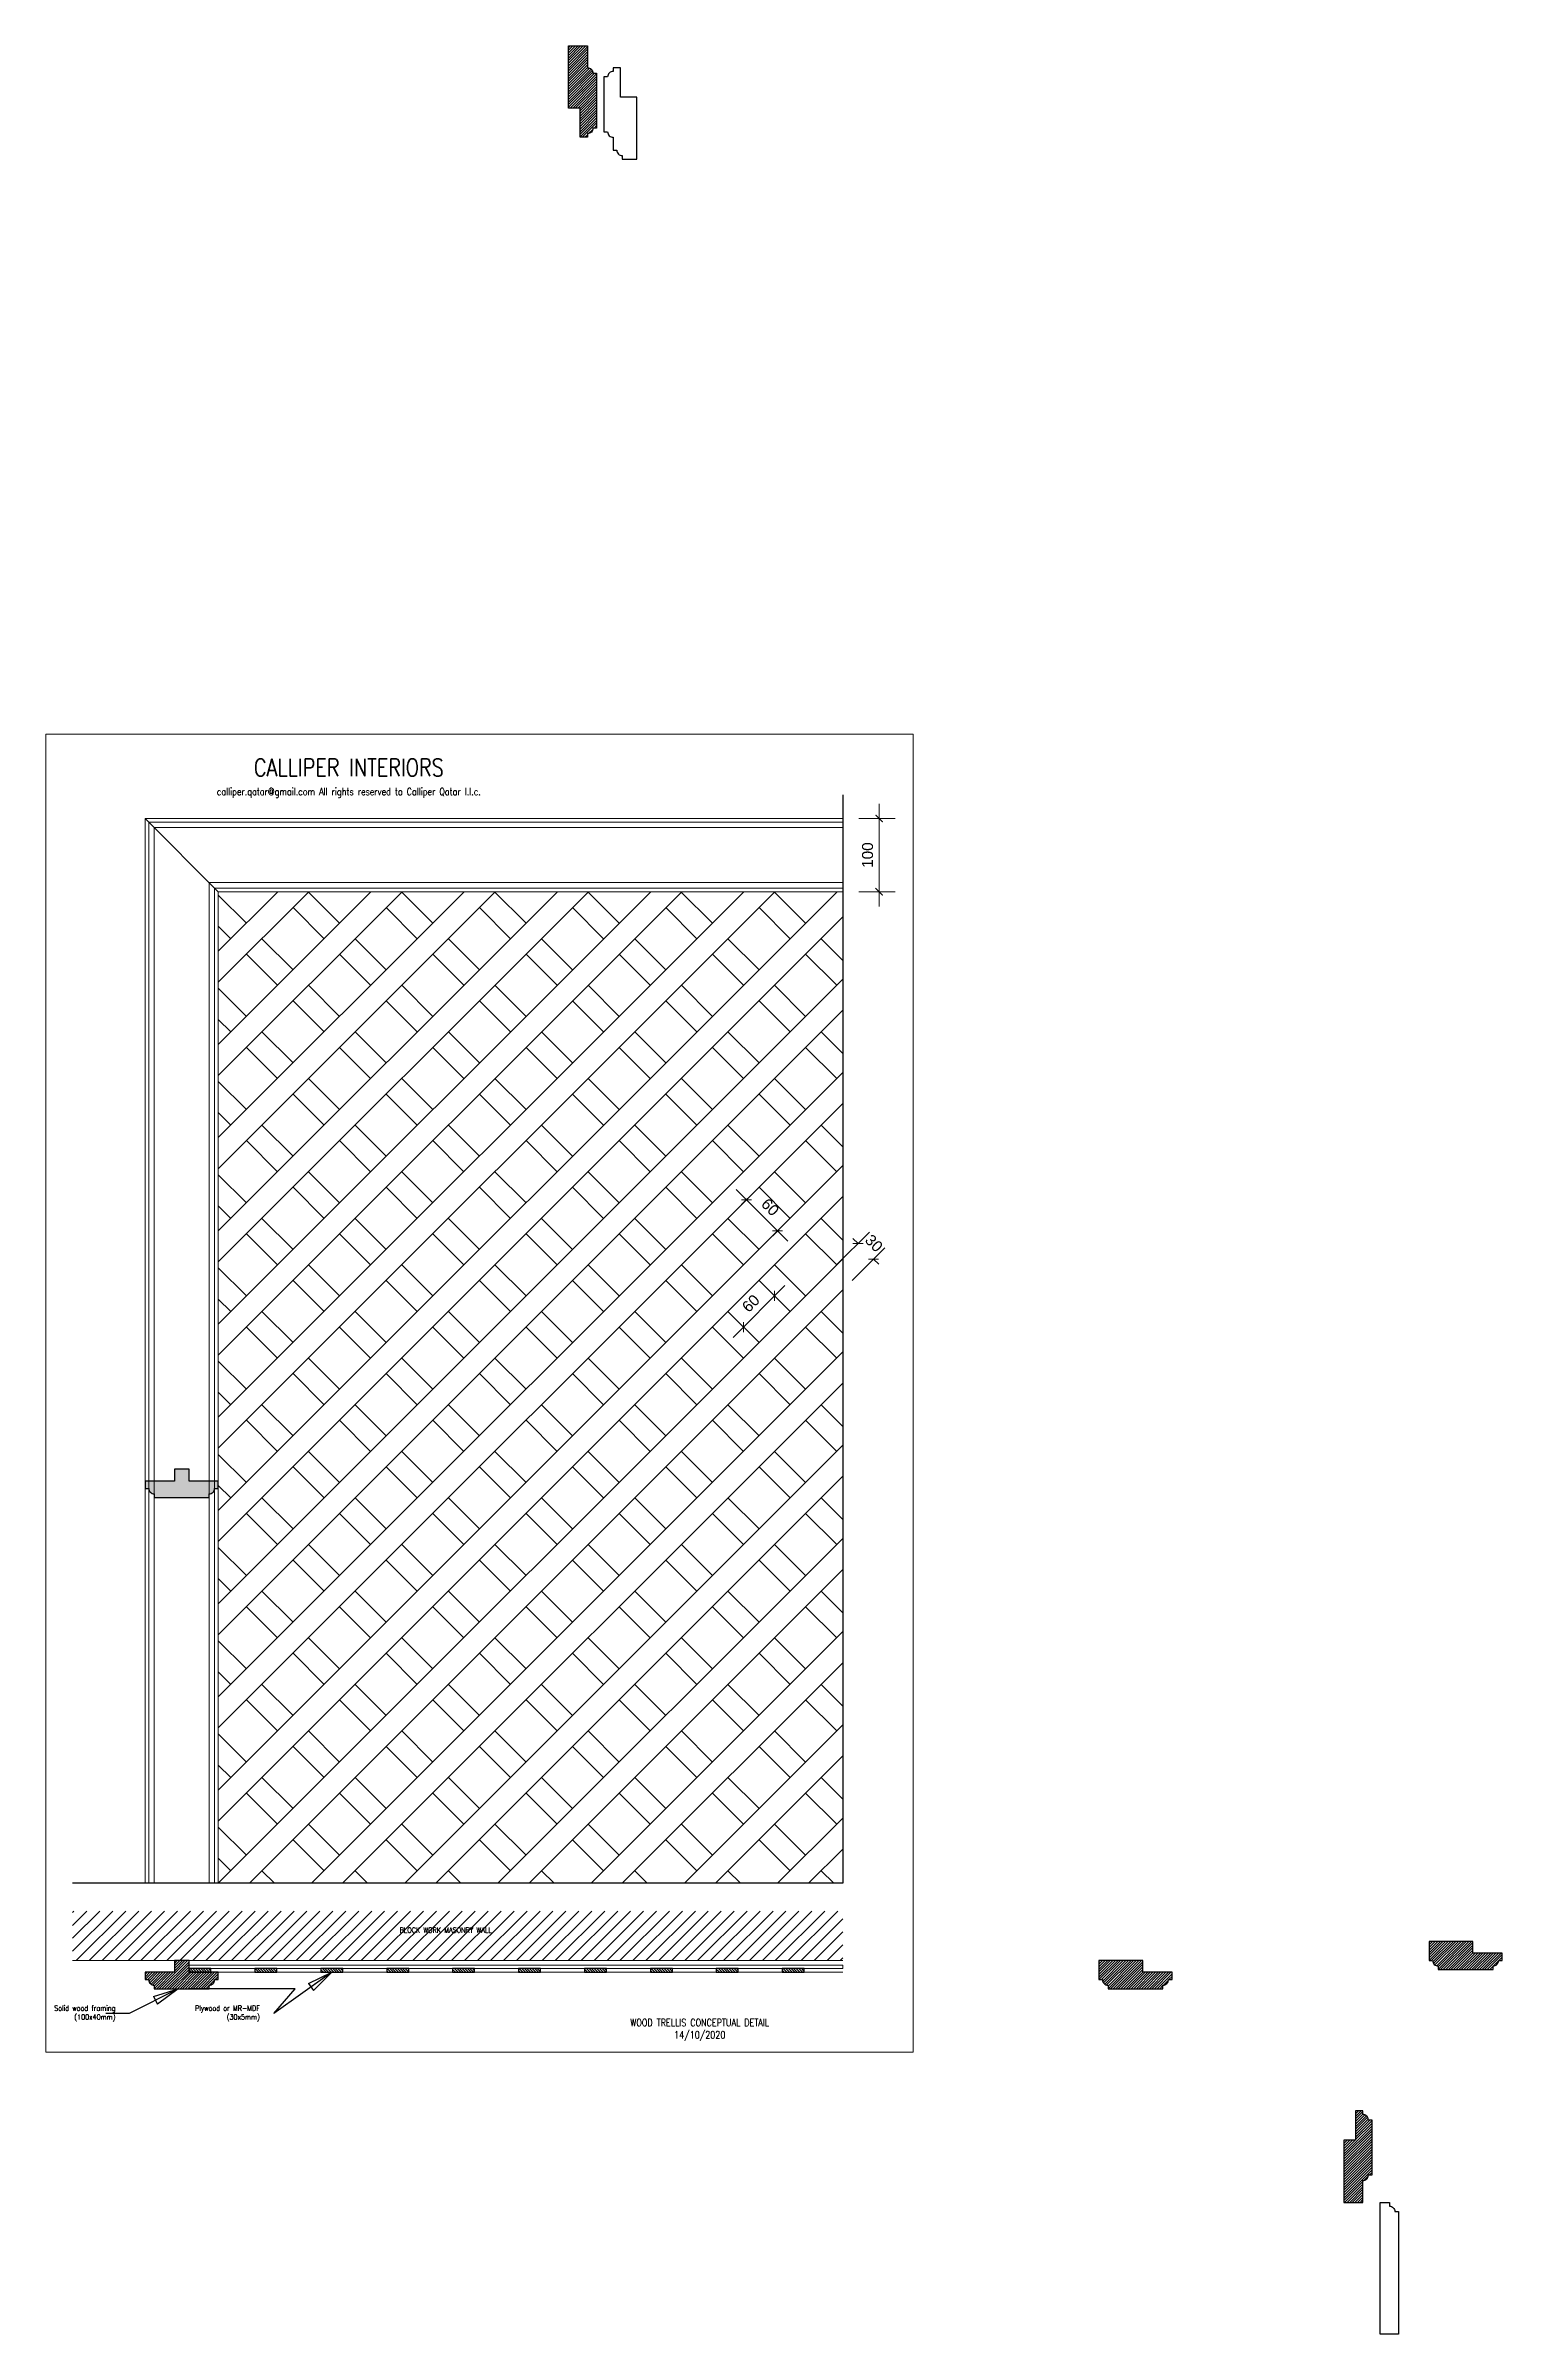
# Model space of a CAD drawing. Header units: inches. Extents: x -12478 to 399182, y -23212 to 525552.
# Drawn here: x -2559 to -570, y 18809 to 21934 of the extents above; entities that cross this region are included whole.
import ezdxf

# ---------------------------------------------------------------- set-up
doc = ezdxf.new("R2010")
doc.units = ezdxf.units.IN
doc.header["$LTSCALE"] = 1000
doc.header["$MEASUREMENT"] = 0
doc.linetypes.add('CENTER2', pattern=[1.125, 0.75, -0.125, 0.125, -0.125])
doc.layers.add('Layer7', color=8, linetype='Continuous')
doc.layers.add('Stone-GRG', color=7, linetype='Continuous', lineweight=0, true_color=0xfff2cc)
doc.layers.add('Wood treillis', color=111, linetype='Continuous', lineweight=0)
doc.styles.add('f-fp-p3$0$Simplex', font='simplex.shx', dxfattribs={"width": 0.8})
doc.styles.add('ROMAND', font='sanss___.ttf')
doc.styles.add('ST9', font='romans.shx', dxfattribs={"width": 0.8})
doc.dimstyles.new('DIM', dxfattribs={"dimscale": 1000, "dimtxt": 0.015, "dimasz": 0.01, "dimexe": 0.022, "dimexo": 0.022, "dimgap": 0.008, "dimtad": 1, "dimdec": 0, "dimzin": 0, "dimdsep": 46, "dimtxsty": 'ROMAND', "dimblk1": 'ARCHTICK', "dimblk2": 'ARCHTICK', "dimsah": 1, "dimcen": 0.088, "dimdle": 0.02, "dimclrd": 256, "dimclre": 256, "dimclrt": 256, "dimadec": 0, "dimazin": 0, "dimtfac": 1, "dimtdec": 0, "dimtix": 1, "dimtofl": 0, "dimtmove": 1, "dimatfit": 3, "dimldrblk": 'CLOSED', "dimfxl": 1, "dimtolj": 1, "dimtzin": 0, "dimlwd": 0, "dimlwe": 0, "dimarcsym": 0})
doc.dimstyles.new('DIM-20', dxfattribs={"dimscale": 1000, "dimtxt": 0.044, "dimasz": 0.035, "dimexe": 0.022, "dimexo": 0.022, "dimgap": 0.022, "dimtad": 1, "dimdec": 0, "dimzin": 0, "dimdsep": 46, "dimtxsty": 'ST9', "dimblk1": 'ARCHTICK', "dimblk2": 'ARCHTICK', "dimsah": 1, "dimcen": 0.088, "dimdle": 0.04, "dimclrd": 256, "dimclre": 256, "dimclrt": 3, "dimadec": 0, "dimazin": 0, "dimtfac": 1, "dimtdec": 0, "dimtix": 1, "dimtofl": 0, "dimtmove": 1, "dimatfit": 3, "dimldrblk": 'CLOSED', "dimfxl": 1, "dimtolj": 1, "dimtzin": 0, "dimarcsym": 0})

msp = doc.modelspace()

# ---------------------------------------------------------------- texts
at = {"color": 0, "lineweight": 0, "attachment_point": 6}
for s, insert, char_height, style in [('\\pxqc;CALLIPER INTERIORS\\P{\\H0.41667x;calliper.qatar@gmail.com All rights reserved to Calliper Qatar l.l.c.}', (-1964.6, 20933.9), 24, 'f-fp-p3$0$Simplex'), ('BLOCK WORK MASONRY WALL', (-1949.5, 19361), 7.2, 'ST9'), ('Solid wood framing\\P(100x40mm)', (-2463.4, 19247.1), 7.2, 'ST9'), ('Plywood or MR-MDF \\P(30x5mm)', (-2266.3, 19247.1), 7.2, 'ST9'), ('\\pxqc;{\\H0.41667x;WOOD TRELLIS CONCEPTUAL DETAIL\\P14/10/2020}', (-1570.8, 19224.6), 24, 'f-fp-p3$0$Simplex')]:
    msp.add_mtext(s, dxfattribs=dict(at, insert=insert, char_height=char_height, style=style))

# ---------------------------------------------------------------- blocks, each defined once
blk = doc.blocks.new('_ARCHTICK')
at = {"color": 0, "linetype": 'ByBlock', "const_width": 0.15}
blk.add_lwpolyline([(-0.5, -0.5), (0.5, 0.5)], dxfattribs=at)
blk = doc.blocks.new('_CLOSED')
at = {"color": 0, "linetype": 'ByBlock'}
for p, q in [((-1, 0.167), (0, 0)), ((-1, 0.167), (-1, -0.167)), ((0, 0), (-1, -0.167)), ((0, 0), (-1, 0))]:
    blk.add_line(p, q, dxfattribs=at)
blk = doc.blocks.new('*D276')
at = {"lineweight": 0, "transparency": 16777216}
for p, q in [((-1600.2, 20359.8), (-1617.3, 20342.7)), ((-1615.9, 20372.4), (-1545.2, 20301.7)), ((-1557.8, 20317.4), (-1574.9, 20300.3))]:
    blk.add_line(p, q, dxfattribs=at)
at = {"layer": 'Defpoints', "color": 0, "transparency": 16777216}
for p in [(-1584.6, 20375.4), (-1559.3, 20315.8), (-1542.2, 20332.9)]:
    blk.add_point(p, dxfattribs=at)
at = {"lineweight": 0, "transparency": 16777216, "xscale": 10, "yscale": 10, "zscale": 10}
for p, rotation in [((-1601.7, 20358.3), 134.999999999995), ((-1559.3, 20315.8), 314.999999999995)]:
    blk.add_blockref('_ARCHTICK', p, dxfattribs=dict(at, rotation=rotation))
at = {"lineweight": 0, "transparency": 16777216, "insert": (-1569.4, 20348.2), "char_height": 15, "attachment_point": 5, "rotation": 315, "style": 'ROMAND'}
blk.add_mtext('\\A1;60', dxfattribs=at)
blk = doc.blocks.new('*D275')
at = {"lineweight": 0, "transparency": 16777216}
blk.add_line((-1620, 20170.3), (-1549.3, 20241), dxfattribs=at)
at = {"layer": 'Defpoints', "color": 0, "transparency": 16777216}
for p in [(-1563.4, 20226.9), (-1563.4, 20226.9), (-1605.9, 20184.4)]:
    blk.add_point(p, dxfattribs=at)
at = {"lineweight": 0, "transparency": 16777216, "xscale": 10, "yscale": 10, "zscale": 10}
for p, rotation in [((-1563.4, 20226.9), 44.99999999998526), ((-1605.9, 20184.4), 224.9999999999852)]:
    blk.add_blockref('_ARCHTICK', p, dxfattribs=dict(at, rotation=rotation))
at = {"lineweight": 0, "transparency": 16777216, "insert": (-1595.8, 20216.8), "char_height": 15, "attachment_point": 5, "rotation": 45, "style": 'ROMAND'}
blk.add_mtext('\\A1;60', dxfattribs=at)
blk = doc.blocks.new('*D277')
at = {"lineweight": 0, "transparency": 16777216}
for p, q in [((-1478.7, 20269.2), (-1433.9, 20314)), ((-1457.5, 20248), (-1412.7, 20292.8)), ((-1449.5, 20298.4), (-1456.5, 20305.5)), ((-1428.2, 20277.2), (-1421.2, 20270.1))]:
    blk.add_line(p, q, dxfattribs=at)
at = {"layer": 'Defpoints', "color": 0, "transparency": 16777216}
for p in [(-1494.2, 20253.6), (-1428.2, 20277.2), (-1473, 20232.4)]:
    blk.add_point(p, dxfattribs=at)
at = {"lineweight": 0, "transparency": 16777216, "xscale": 10, "yscale": 10, "zscale": 10}
for p, rotation in [((-1449.5, 20298.4), 315), ((-1428.2, 20277.2), 135)]:
    blk.add_blockref('_ARCHTICK', p, dxfattribs=dict(at, rotation=rotation))
at = {"lineweight": 0, "transparency": 16777216, "insert": (-1427.7, 20298.9), "char_height": 15, "attachment_point": 5, "rotation": 315, "style": 'ROMAND'}
blk.add_mtext('\\A1;30', dxfattribs=at)
blk = doc.blocks.new('*D278')
at = {"lineweight": 0, "transparency": 16777216}
for p, q in [((-1448.2, 20878.9), (-1398.6, 20878.9)), ((-1420.6, 20758.9), (-1420.6, 20898.9)), ((-1448.2, 20778.9), (-1398.6, 20778.9))]:
    blk.add_line(p, q, dxfattribs=at)
at = {"layer": 'Defpoints', "color": 0, "transparency": 16777216}
for p in [(-1470.2, 20878.9), (-1420.6, 20878.9), (-1470.2, 20778.9)]:
    blk.add_point(p, dxfattribs=at)
at = {"lineweight": 0, "transparency": 16777216, "xscale": 10, "yscale": 10, "zscale": 10}
for p, rotation in [((-1420.6, 20878.9), 90), ((-1420.6, 20778.9), 270)]:
    blk.add_blockref('_ARCHTICK', p, dxfattribs=dict(at, rotation=rotation))
at = {"lineweight": 0, "transparency": 16777216, "insert": (-1436.4, 20828.9), "char_height": 15, "attachment_point": 5, "rotation": 90, "style": 'ROMAND'}
blk.add_mtext('\\A1;100', dxfattribs=at)

# ---------------------------------------------------------------- dimensions: what is measured, and where the dimension line sits
at = {"color": 0, "lineweight": 0}
for p1, p2, distance, picture, middle in [((-1470.2, 20778.9), (-1470.2, 20878.9), -49.6, '*D278', (-1436.4, 20828.9)), ((-1584.6, 20375.4), (-1542.2, 20332.9), -24.2, '*D276', (-1569.4, 20348.2)), ((-1494.2, 20253.6), (-1473, 20232.4), 63.3, '*D277', (-1427.7, 20298.9)), ((-1605.9, 20184.4), (-1563.4, 20226.9), 0, '*D275', (-1595.8, 20216.8))]:
    dim = msp.add_aligned_dim(p1=p1, p2=p2, distance=distance, dimstyle='DIM', dxfattribs=at)
    dim.commit()
    dim.dimension.update_dxf_attribs({"geometry": picture, "text_midpoint": middle})

# ---------------------------------------------------------------- hatches: boundary and pattern name
at = {"layer": 'Stone-GRG', "lineweight": 0}
h = msp.add_hatch(dxfattribs=at)
h.set_pattern_fill('ANSI31', color=253, scale=20)
h.set_pattern_definition([(45, (-93673.831, -12109.019), (-1.76776695, 1.76776695), [])])
edge = h.paths.add_edge_path()
edge.add_line((-1845, 21849.1), (-1845, 21934.1))
edge.add_line((-1845, 21934.1), (-1818.9, 21934.1))
edge.add_line((-1818.9, 21934.1), (-1818.9, 21909.1))
edge.add_line((-1818.9, 21909.1), (-1818.9, 21904.1))
edge.add_arc((-1818.9, 21896.6), 7.5, 0, 90, ccw=False)
edge.add_line((-1811.4, 21896.6), (-1806.4, 21896.6))
edge.add_line((-1806.4, 21896.6), (-1806.4, 21821.6))
edge.add_line((-1806.4, 21821.6), (-1811.4, 21821.6))
edge.add_arc((-1818.9, 21821.6), 7.5, -90, 0, ccw=False)
edge.add_line((-1818.9, 21814.1), (-1818.9, 21809.1))
edge.add_line((-1818.9, 21809.1), (-1828.9, 21809.1))
edge.add_line((-1828.9, 21809.1), (-1828.9, 21849.1))
edge.add_line((-1828.9, 21849.1), (-1845, 21849.1))
h = msp.add_hatch(color=253, dxfattribs=at)
h.dxf.hatch_style = 1
edge = h.paths.add_edge_path()
edge.add_line((-2363, 19990.2), (-2383, 19990.2))
edge.add_line((-2383, 19990.2), (-2383, 19974.1))
edge.add_line((-2383, 19974.1), (-2423, 19974.1))
edge.add_line((-2423, 19974.1), (-2423, 19964.1))
edge.add_line((-2423, 19964.1), (-2418, 19964.1))
edge.add_arc((-2410.5, 19964.1), 7.5, 180, 270)
edge.add_line((-2410.5, 19956.6), (-2410.5, 19951.6))
edge.add_line((-2410.5, 19951.6), (-2335.5, 19951.6))
edge.add_line((-2335.5, 19951.6), (-2335.5, 19956.6))
edge.add_arc((-2335.5, 19964.1), 7.5, 270, 360)
edge.add_line((-2328, 19964.1), (-2323, 19964.1))
edge.add_line((-2323, 19964.1), (-2323, 19974.1))
edge.add_line((-2323, 19974.1), (-2363, 19974.1))
edge.add_line((-2363, 19974.1), (-2363, 19990.2))
h = msp.add_hatch(dxfattribs=at)
h.set_pattern_fill('ANSI31', color=253, scale=100)
h.set_pattern_definition([(45, (-93488.189, -11971.968), (-8.8388348, 8.8388348), [])])
h.paths.add_polyline_path([(-1470.2, 19387), (-2522, 19387), (-2522, 19319.4), (-1470.2, 19319.4)])
h = msp.add_hatch(dxfattribs=at)
h.set_pattern_fill('ANSI31', color=253, scale=20)
h.set_pattern_definition([(45, (-91735.0217, -11945.7579), (-1.76776695, 1.76776695), [])])
edge = h.paths.add_edge_path()
edge.add_line((-609.8, 19345.6), (-669.8, 19345.6))
edge.add_line((-669.8, 19345.6), (-669.8, 19329.5))
edge.add_line((-669.8, 19329.5), (-669.8, 19329.5))
edge.add_line((-669.8, 19329.5), (-669.8, 19319.5))
edge.add_line((-669.8, 19319.5), (-664.8, 19319.5))
edge.add_arc((-657.3, 19319.5), 7.5, 180, 270)
edge.add_line((-657.3, 19312), (-657.3, 19307))
edge.add_line((-657.3, 19307), (-582.3, 19307))
edge.add_line((-582.3, 19307), (-582.3, 19312))
edge.add_arc((-582.3, 19319.5), 7.5, 270, 360)
edge.add_line((-574.8, 19319.5), (-569.8, 19319.5))
edge.add_line((-569.8, 19319.5), (-569.8, 19329.5))
edge.add_line((-569.8, 19329.5), (-609.8, 19329.5))
edge.add_line((-609.8, 19329.5), (-609.8, 19345.6))
h = msp.add_hatch(dxfattribs=at)
h.set_pattern_fill('ANSI31', color=253, scale=20)
h.set_pattern_definition([(45, (-93488.189, -11971.9678), (-1.76776695, 1.76776695), [])])
edge = h.paths.add_edge_path()
edge.add_line((-2363, 19319.4), (-2383, 19319.4))
edge.add_line((-2383, 19319.4), (-2383, 19303.3))
edge.add_line((-2383, 19303.3), (-2423, 19303.3))
edge.add_line((-2423, 19303.3), (-2423, 19293.3))
edge.add_line((-2423, 19293.3), (-2418, 19293.3))
edge.add_arc((-2410.5, 19293.3), 7.5, 180, 270)
edge.add_line((-2410.5, 19285.8), (-2410.5, 19280.8))
edge.add_line((-2410.5, 19280.8), (-2335.5, 19280.8))
edge.add_line((-2335.5, 19280.8), (-2335.5, 19285.8))
edge.add_arc((-2335.5, 19293.3), 7.5, 270, 360)
edge.add_line((-2328, 19293.3), (-2323, 19293.3))
edge.add_line((-2323, 19293.3), (-2323, 19303.3))
edge.add_line((-2323, 19303.3), (-2363, 19303.3))
edge.add_line((-2363, 19303.3), (-2363, 19319.4))
h = msp.add_hatch(dxfattribs=at)
h.set_pattern_fill('ANSI31', color=253, scale=20)
h.set_pattern_definition([(45, (-92185.7863, -11971.9678), (-1.76776695, 1.76776695), [])])
edge = h.paths.add_edge_path()
edge.add_line((-1060.6, 19319.4), (-1120.6, 19319.4))
edge.add_line((-1120.6, 19319.4), (-1120.6, 19303.3))
edge.add_line((-1120.6, 19303.3), (-1120.6, 19303.3))
edge.add_line((-1120.6, 19303.3), (-1120.6, 19293.3))
edge.add_line((-1120.6, 19293.3), (-1115.6, 19293.3))
edge.add_arc((-1108.1, 19293.3), 7.5, 180, 270)
edge.add_line((-1108.1, 19285.8), (-1108.1, 19280.8))
edge.add_line((-1108.1, 19280.8), (-1033.1, 19280.8))
edge.add_line((-1033.1, 19280.8), (-1033.1, 19285.8))
edge.add_arc((-1033.1, 19293.3), 7.5, 270, 360)
edge.add_line((-1025.6, 19293.3), (-1020.6, 19293.3))
edge.add_line((-1020.6, 19293.3), (-1020.6, 19303.3))
edge.add_line((-1020.6, 19303.3), (-1060.6, 19303.3))
edge.add_line((-1060.6, 19303.3), (-1060.6, 19319.4))
h = msp.add_hatch(dxfattribs=at)
h.set_pattern_fill('ANSI31', color=253, scale=20, angle=90)
h.set_pattern_definition([(135, (-93488.189, -11971.9678), (-1.76776695, -1.76776695), [])])
h.paths.add_polyline_path([(-2363, 19303.3), (-2333, 19303.3), (-2333, 19308.3), (-2363, 19308.3)])
h.paths.add_polyline_path([(-2273, 19303.3), (-2243, 19303.3), (-2243, 19308.3), (-2273, 19308.3)])
h.paths.add_polyline_path([(-2183, 19303.3), (-2153, 19303.3), (-2153, 19308.3), (-2183, 19308.3)])
h.paths.add_polyline_path([(-2093, 19303.3), (-2063, 19303.3), (-2063, 19308.3), (-2093, 19308.3)])
h.paths.add_polyline_path([(-2003, 19303.3), (-1973, 19303.3), (-1973, 19308.3), (-2003, 19308.3)])
h.paths.add_polyline_path([(-1553, 19303.3), (-1523, 19303.3), (-1523, 19308.3), (-1553, 19308.3)])
h.paths.add_polyline_path([(-1643, 19303.3), (-1613, 19303.3), (-1613, 19308.3), (-1643, 19308.3)])
h.paths.add_polyline_path([(-1733, 19303.3), (-1703, 19303.3), (-1703, 19308.3), (-1733, 19308.3)])
h.paths.add_polyline_path([(-1823, 19303.3), (-1793, 19303.3), (-1793, 19308.3), (-1823, 19308.3)])
h.paths.add_polyline_path([(-1913, 19303.3), (-1883, 19303.3), (-1883, 19308.3), (-1913, 19308.3)])
h = msp.add_hatch(dxfattribs=at)
h.set_pattern_fill('ANSI31', color=253, scale=20)
h.set_pattern_definition([(45, (-92614.99, -12043.7325), (-1.76776695, 1.76776695), [])])
edge = h.paths.add_edge_path()
edge.add_line((-786.2, 19074.1), (-786.2, 18989.1))
edge.add_line((-786.2, 18989.1), (-760.1, 18989.1))
edge.add_line((-760.1, 18989.1), (-760.1, 19014.1))
edge.add_line((-760.1, 19014.1), (-760.1, 19019.1))
edge.add_arc((-760.1, 19026.6), 7.5, 270, 360)
edge.add_line((-752.6, 19026.6), (-747.6, 19026.6))
edge.add_line((-747.6, 19026.6), (-747.6, 19101.6))
edge.add_line((-747.6, 19101.6), (-752.6, 19101.6))
edge.add_arc((-760.1, 19101.6), 7.5, 360, 450)
edge.add_line((-760.1, 19109.1), (-760.1, 19114.1))
edge.add_line((-760.1, 19114.1), (-770.1, 19114.1))
edge.add_line((-770.1, 19114.1), (-770.1, 19074.1))
edge.add_line((-770.1, 19074.1), (-786.2, 19074.1))

# ---------------------------------------------------------------- linework, layer by layer
at = {"layer": 'Layer7', "linetype": 'CENTER2', "ltscale": 500}
msp.add_lwpolyline([(-1470.2, 20911.2), (-1470.2, 19424.9), (-2522, 19424.9)], dxfattribs=at)
at = {"layer": 'Stone-GRG', "color": 253, "lineweight": 0}
msp.add_line((-2323, 20778.9), (-2423, 20878.9), dxfattribs=at)
at = {"layer": 'Stone-GRG', "color": 0, "lineweight": 0}
for p, q in [((-2323, 19934), (-1478.1, 20778.9)), ((-2323, 20443.1), (-1987.2, 20778.9)), ((-2323, 20400.7), (-1944.8, 20778.9)), ((-2323, 20315.8), (-1859.9, 20778.9)), ((-2323, 20273.4), (-1817.5, 20778.9)), ((-2323, 20188.6), (-1732.6, 20778.9)), ((-2323, 20146.1), (-1690.2, 20778.9)), ((-2323, 20061.3), (-1605.4, 20778.9)), ((-2323, 20018.9), (-1562.9, 20778.9)), ((-2323, 20697.7), (-2241.8, 20778.9)), ((-2323, 20655.3), (-2199.3, 20778.9)), ((-2323, 20570.4), (-2114.5, 20778.9)), ((-2323, 20528), (-2072.1, 20778.9)), ((-2284.7, 20736), (-2323, 20774.3)), ((-2242.2, 20778.4), (-2242.7, 20778.9)), ((-2178.6, 20714.8), (-2221, 20757.2)), ((-2157.4, 20736), (-2200.3, 20778.9)), ((-2115, 20778.4), (-2115.5, 20778.9)), ((-2051.3, 20714.8), (-2093.8, 20757.2)), ((-2030.1, 20736), (-2073, 20778.9)), ((-1987.7, 20778.4), (-1988.2, 20778.9)), ((-1924.1, 20714.8), (-1966.5, 20757.2)), ((-1902.8, 20736), (-1945.8, 20778.9)), ((-1860.4, 20778.4), (-1860.9, 20778.9)), ((-1796.8, 20714.8), (-1839.2, 20757.2)), ((-1775.6, 20736), (-1818.5, 20778.9)), ((-1733.1, 20778.4), (-1733.6, 20778.9)), ((-1669.5, 20714.8), (-1711.9, 20757.2)), ((-1648.3, 20736), (-1691.2, 20778.9)), ((-1605.9, 20778.4), (-1606.3, 20778.9)), ((-1542.2, 20714.8), (-1584.6, 20757.2)), ((-1521, 20736), (-1563.9, 20778.9)), ((-2323, 19891.6), (-1470.2, 20744.4)), ((-2305.9, 20714.8), (-2323, 20731.9)), ((-2242.2, 20651.1), (-2284.7, 20693.6)), ((-2221, 20672.3), (-2263.5, 20714.8)), ((-2115, 20651.1), (-2157.4, 20693.6)), ((-2093.8, 20672.3), (-2136.2, 20714.8)), ((-1987.7, 20651.1), (-2030.1, 20693.6)), ((-1966.5, 20672.3), (-2008.9, 20714.8)), ((-1860.4, 20651.1), (-1902.8, 20693.6)), ((-1839.2, 20672.3), (-1881.6, 20714.8)), ((-1733.1, 20651.1), (-1775.6, 20693.6)), ((-1711.9, 20672.3), (-1754.3, 20714.8)), ((-1605.9, 20651.1), (-1648.3, 20693.6)), ((-1584.6, 20672.3), (-1627.1, 20714.8)), ((-1478.6, 20651.1), (-1521, 20693.6)), ((-1470.2, 20685.2), (-1499.8, 20714.8)), ((-2323, 19806.7), (-1470.2, 20659.5)), ((-2284.7, 20608.7), (-2323, 20647)), ((-2178.6, 20587.5), (-2221, 20629.9)), ((-2157.4, 20608.7), (-2199.8, 20651.1)), ((-2051.3, 20587.5), (-2093.8, 20629.9)), ((-2030.1, 20608.7), (-2072.5, 20651.1)), ((-1924.1, 20587.5), (-1966.5, 20629.9)), ((-1902.8, 20608.7), (-1945.3, 20651.1)), ((-1796.8, 20587.5), (-1839.2, 20629.9)), ((-1775.6, 20608.7), (-1818, 20651.1)), ((-1669.5, 20587.5), (-1711.9, 20629.9)), ((-1648.3, 20608.7), (-1690.7, 20651.1)), ((-1542.2, 20587.5), (-1584.6, 20629.9)), ((-1521, 20608.7), (-1563.4, 20651.1)), ((-2323, 19764.3), (-1470.2, 20617.1)), ((-2305.9, 20587.5), (-2323, 20604.6)), ((-2242.2, 20523.9), (-2284.7, 20566.3)), ((-2221, 20545.1), (-2263.5, 20587.5)), ((-2115, 20523.9), (-2157.4, 20566.3)), ((-2093.8, 20545.1), (-2136.2, 20587.5)), ((-1987.7, 20523.9), (-2030.1, 20566.3)), ((-1966.5, 20545.1), (-2008.9, 20587.5)), ((-1860.4, 20523.9), (-1902.8, 20566.3)), ((-1839.2, 20545.1), (-1881.6, 20587.5)), ((-1733.1, 20523.9), (-1775.6, 20566.3)), ((-1711.9, 20545.1), (-1754.3, 20587.5)), ((-1605.9, 20523.9), (-1648.3, 20566.3)), ((-1584.6, 20545.1), (-1627.1, 20587.5)), ((-1478.6, 20523.9), (-1521, 20566.3)), ((-1470.2, 20557.9), (-1499.8, 20587.5)), ((-2323, 19679.4), (-1470.2, 20532.2)), ((-2284.7, 20481.4), (-2323, 20519.7)), ((-2178.6, 20460.2), (-2221, 20502.6)), ((-2157.4, 20481.4), (-2199.8, 20523.9)), ((-2051.3, 20460.2), (-2093.8, 20502.6)), ((-2030.1, 20481.4), (-2072.5, 20523.9)), ((-1924.1, 20460.2), (-1966.5, 20502.6)), ((-1902.8, 20481.4), (-1945.3, 20523.9)), ((-1796.8, 20460.2), (-1839.2, 20502.6)), ((-1775.6, 20481.4), (-1818, 20523.9)), ((-1669.5, 20460.2), (-1711.9, 20502.6)), ((-1648.3, 20481.4), (-1690.7, 20523.9)), ((-1542.2, 20460.2), (-1584.6, 20502.6)), ((-1521, 20481.4), (-1563.4, 20523.9)), ((-2323, 19637), (-1470.2, 20489.8)), ((-2305.9, 20460.2), (-2323, 20477.3)), ((-2242.2, 20396.6), (-2284.7, 20439)), ((-2221, 20417.8), (-2263.5, 20460.2)), ((-2115, 20396.6), (-2157.4, 20439)), ((-2093.8, 20417.8), (-2136.2, 20460.2)), ((-1987.7, 20396.6), (-2030.1, 20439)), ((-1966.5, 20417.8), (-2008.9, 20460.2)), ((-1860.4, 20396.6), (-1902.8, 20439)), ((-1839.2, 20417.8), (-1881.6, 20460.2)), ((-1733.1, 20396.6), (-1775.6, 20439)), ((-1711.9, 20417.8), (-1754.3, 20460.2)), ((-1605.9, 20396.6), (-1648.3, 20439)), ((-1584.6, 20417.8), (-1627.1, 20460.2)), ((-1478.6, 20396.6), (-1521, 20439)), ((-1470.2, 20430.6), (-1499.8, 20460.2)), ((-2323, 19552.2), (-1470.2, 20405)), ((-2284.7, 20354.1), (-2323, 20392.5)), ((-2178.6, 20332.9), (-2221, 20375.4)), ((-2157.4, 20354.1), (-2199.8, 20396.6)), ((-2051.3, 20332.9), (-2093.8, 20375.4)), ((-2030.1, 20354.1), (-2072.5, 20396.6)), ((-1924.1, 20332.9), (-1966.5, 20375.4)), ((-1902.8, 20354.1), (-1945.3, 20396.6)), ((-1796.8, 20332.9), (-1839.2, 20375.4)), ((-1775.6, 20354.1), (-1818, 20396.6)), ((-1669.5, 20332.9), (-1711.9, 20375.4)), ((-1648.3, 20354.1), (-1690.7, 20396.6)), ((-1542.2, 20332.9), (-1584.6, 20375.4)), ((-1521, 20354.1), (-1563.4, 20396.6)), ((-2323, 19509.7), (-1470.2, 20362.5)), ((-2305.9, 20332.9), (-2323, 20350)), ((-2221, 20290.5), (-2263.5, 20332.9)), ((-2093.8, 20290.5), (-2136.2, 20332.9)), ((-1966.5, 20290.5), (-2008.9, 20332.9)), ((-1839.2, 20290.5), (-1881.6, 20332.9)), ((-1711.9, 20290.5), (-1754.3, 20332.9)), ((-1584.6, 20290.5), (-1627.1, 20332.9)), ((-1470.2, 20303.3), (-1499.8, 20332.9)), ((-2242.2, 20269.3), (-2284.7, 20311.7)), ((-2115, 20269.3), (-2157.4, 20311.7)), ((-1987.7, 20269.3), (-2030.1, 20311.7)), ((-1860.4, 20269.3), (-1902.8, 20311.7)), ((-1733.1, 20269.3), (-1775.6, 20311.7)), ((-1605.9, 20269.3), (-1648.3, 20311.7)), ((-1478.6, 20269.3), (-1521, 20311.7)), ((-2323, 19424.9), (-1470.2, 20277.7)), ((-2284.7, 20226.9), (-2323, 20265.2)), ((-2157.4, 20226.9), (-2199.8, 20269.3)), ((-2030.1, 20226.9), (-2072.5, 20269.3)), ((-1902.8, 20226.9), (-1945.3, 20269.3)), ((-1775.6, 20226.9), (-1818, 20269.3)), ((-1648.3, 20226.9), (-1690.7, 20269.3)), ((-1521, 20226.9), (-1563.4, 20269.3)), ((-2305.9, 20205.7), (-2323, 20222.7)), ((-2280.6, 19424.9), (-1470.2, 20235.2)), ((-2178.6, 20205.7), (-2221, 20248.1)), ((-2051.3, 20205.7), (-2093.8, 20248.1)), ((-1924.1, 20205.7), (-1966.5, 20248.1)), ((-1796.8, 20205.7), (-1839.2, 20248.1)), ((-1669.5, 20205.7), (-1711.9, 20248.1)), ((-1542.2, 20205.7), (-1584.6, 20248.1)), ((-2221, 20163.2), (-2263.5, 20205.7)), ((-2093.8, 20163.2), (-2136.2, 20205.7)), ((-1966.5, 20163.2), (-2008.9, 20205.7)), ((-1839.2, 20163.2), (-1881.6, 20205.7)), ((-1711.9, 20163.2), (-1754.3, 20205.7)), ((-1584.6, 20163.2), (-1627.1, 20205.7)), ((-1470.2, 20176.1), (-1499.8, 20205.7)), ((-2242.2, 20142), (-2284.7, 20184.4)), ((-2115, 20142), (-2157.4, 20184.4)), ((-1987.7, 20142), (-2030.1, 20184.4)), ((-1860.4, 20142), (-1902.8, 20184.4)), ((-1733.1, 20142), (-1775.6, 20184.4)), ((-1605.9, 20142), (-1648.3, 20184.4)), ((-1478.6, 20142), (-1521, 20184.4)), ((-2284.7, 20099.6), (-2323, 20137.9)), ((-2157.4, 20099.6), (-2199.8, 20142)), ((-2195.7, 19424.9), (-1470.2, 20150.4)), ((-2030.1, 20099.6), (-2072.5, 20142)), ((-1902.8, 20099.6), (-1945.3, 20142)), ((-1775.6, 20099.6), (-1818, 20142)), ((-1648.3, 20099.6), (-1690.7, 20142)), ((-1521, 20099.6), (-1563.4, 20142)), ((-2305.9, 20078.4), (-2323, 20095.5)), ((-2178.6, 20078.4), (-2221, 20120.8)), ((-2153.3, 19424.9), (-1470.2, 20108)), ((-2051.3, 20078.4), (-2093.8, 20120.8)), ((-1924.1, 20078.4), (-1966.5, 20120.8)), ((-1796.8, 20078.4), (-1839.2, 20120.8)), ((-1669.5, 20078.4), (-1711.9, 20120.8)), ((-1542.2, 20078.4), (-1584.6, 20120.8)), ((-2221, 20036), (-2263.5, 20078.4)), ((-2093.8, 20036), (-2136.2, 20078.4)), ((-1966.5, 20036), (-2008.9, 20078.4)), ((-1839.2, 20036), (-1881.6, 20078.4)), ((-1711.9, 20036), (-1754.3, 20078.4)), ((-1584.6, 20036), (-1627.1, 20078.4)), ((-1470.2, 20048.8), (-1499.8, 20078.4)), ((-2242.2, 20014.7), (-2284.7, 20057.2)), ((-2115, 20014.7), (-2157.4, 20057.2)), ((-1987.7, 20014.7), (-2030.1, 20057.2)), ((-1860.4, 20014.7), (-1902.8, 20057.2)), ((-1733.1, 20014.7), (-1775.6, 20057.2)), ((-1605.9, 20014.7), (-1648.3, 20057.2)), ((-1478.6, 20014.7), (-1521, 20057.2)), ((-2284.7, 19972.3), (-2323, 20010.6)), ((-2157.4, 19972.3), (-2199.8, 20014.7)), ((-2030.1, 19972.3), (-2072.5, 20014.7)), ((-2068.4, 19424.9), (-1470.2, 20023.1)), ((-1902.8, 19972.3), (-1945.3, 20014.7)), ((-1775.6, 19972.3), (-1818, 20014.7)), ((-1648.3, 19972.3), (-1690.7, 20014.7)), ((-1521, 19972.3), (-1563.4, 20014.7)), ((-2178.6, 19951.1), (-2221, 19993.5)), ((-2051.3, 19951.1), (-2093.8, 19993.5)), ((-2026, 19424.9), (-1470.2, 19980.7)), ((-1924.1, 19951.1), (-1966.5, 19993.5)), ((-1796.8, 19951.1), (-1839.2, 19993.5)), ((-1669.5, 19951.1), (-1711.9, 19993.5)), ((-1542.2, 19951.1), (-1584.6, 19993.5)), ((-2305.9, 19951.1), (-2323, 19968.2)), ((-2221, 19908.7), (-2263.5, 19951.1)), ((-2093.8, 19908.7), (-2136.2, 19951.1)), ((-1966.5, 19908.7), (-2008.9, 19951.1)), ((-1839.2, 19908.7), (-1881.6, 19951.1)), ((-1711.9, 19908.7), (-1754.3, 19951.1)), ((-1584.6, 19908.7), (-1627.1, 19951.1)), ((-1470.2, 19921.5), (-1499.8, 19951.1)), ((-2242.2, 19887.5), (-2284.7, 19929.9)), ((-2115, 19887.5), (-2157.4, 19929.9)), ((-1987.7, 19887.5), (-2030.1, 19929.9)), ((-1860.4, 19887.5), (-1902.8, 19929.9)), ((-1733.1, 19887.5), (-1775.6, 19929.9)), ((-1605.9, 19887.5), (-1648.3, 19929.9)), ((-1478.6, 19887.5), (-1521, 19929.9)), ((-2284.7, 19845), (-2323, 19883.3)), ((-2157.4, 19845), (-2199.8, 19887.5)), ((-2030.1, 19845), (-2072.5, 19887.5)), ((-1902.8, 19845), (-1945.3, 19887.5)), ((-1941.1, 19424.9), (-1470.2, 19895.8)), ((-1775.6, 19845), (-1818, 19887.5)), ((-1648.3, 19845), (-1690.7, 19887.5)), ((-1521, 19845), (-1563.4, 19887.5)), ((-2178.6, 19823.8), (-2221, 19866.2)), ((-2051.3, 19823.8), (-2093.8, 19866.2)), ((-1924.1, 19823.8), (-1966.5, 19866.2)), ((-1898.7, 19424.9), (-1470.2, 19853.4)), ((-1796.8, 19823.8), (-1839.2, 19866.2)), ((-1669.5, 19823.8), (-1711.9, 19866.2)), ((-1542.2, 19823.8), (-1584.6, 19866.2)), ((-2305.9, 19823.8), (-2323, 19840.9)), ((-2221, 19781.4), (-2263.5, 19823.8)), ((-2093.8, 19781.4), (-2136.2, 19823.8)), ((-1966.5, 19781.4), (-2008.9, 19823.8)), ((-1839.2, 19781.4), (-1881.6, 19823.8)), ((-1711.9, 19781.4), (-1754.3, 19823.8)), ((-1584.6, 19781.4), (-1627.1, 19823.8)), ((-1470.2, 19794.2), (-1499.8, 19823.8)), ((-2242.2, 19760.2), (-2284.7, 19802.6)), ((-2115, 19760.2), (-2157.4, 19802.6)), ((-1987.7, 19760.2), (-2030.1, 19802.6)), ((-1860.4, 19760.2), (-1902.8, 19802.6)), ((-1733.1, 19760.2), (-1775.6, 19802.6)), ((-1605.9, 19760.2), (-1648.3, 19802.6)), ((-1478.6, 19760.2), (-1521, 19802.6)), ((-2284.7, 19717.8), (-2323, 19756.1)), ((-2157.4, 19717.8), (-2199.8, 19760.2)), ((-2030.1, 19717.8), (-2072.5, 19760.2)), ((-1902.8, 19717.8), (-1945.3, 19760.2)), ((-1775.6, 19717.8), (-1818, 19760.2)), ((-1813.9, 19424.9), (-1470.2, 19768.6)), ((-1648.3, 19717.8), (-1690.7, 19760.2)), ((-1521, 19717.8), (-1563.4, 19760.2)), ((-2178.6, 19696.5), (-2221, 19739)), ((-2051.3, 19696.5), (-2093.8, 19739)), ((-1924.1, 19696.5), (-1966.5, 19739)), ((-1796.8, 19696.5), (-1839.2, 19739)), ((-1771.4, 19424.9), (-1470.2, 19726.1)), ((-1669.5, 19696.5), (-1711.9, 19739)), ((-1542.2, 19696.5), (-1584.6, 19739)), ((-2305.9, 19696.5), (-2323, 19713.6)), ((-2221, 19654.1), (-2263.5, 19696.5)), ((-2093.8, 19654.1), (-2136.2, 19696.5)), ((-1966.5, 19654.1), (-2008.9, 19696.5)), ((-1839.2, 19654.1), (-1881.6, 19696.5)), ((-1711.9, 19654.1), (-1754.3, 19696.5)), ((-1584.6, 19654.1), (-1627.1, 19696.5)), ((-1470.2, 19666.9), (-1499.8, 19696.5)), ((-2242.2, 19632.9), (-2284.7, 19675.3)), ((-2115, 19632.9), (-2157.4, 19675.3)), ((-1987.7, 19632.9), (-2030.1, 19675.3)), ((-1860.4, 19632.9), (-1902.8, 19675.3)), ((-1733.1, 19632.9), (-1775.6, 19675.3)), ((-1605.9, 19632.9), (-1648.3, 19675.3)), ((-1478.6, 19632.9), (-1521, 19675.3)), ((-2284.7, 19590.5), (-2323, 19628.8)), ((-2157.4, 19590.5), (-2199.8, 19632.9)), ((-2030.1, 19590.5), (-2072.5, 19632.9)), ((-1902.8, 19590.5), (-1945.3, 19632.9)), ((-1775.6, 19590.5), (-1818, 19632.9)), ((-1648.3, 19590.5), (-1690.7, 19632.9)), ((-1686.6, 19424.9), (-1470.2, 19641.3)), ((-1521, 19590.5), (-1563.4, 19632.9)), ((-2178.6, 19569.3), (-2221, 19611.7)), ((-2051.3, 19569.3), (-2093.8, 19611.7)), ((-1924.1, 19569.3), (-1966.5, 19611.7)), ((-1796.8, 19569.3), (-1839.2, 19611.7)), ((-1669.5, 19569.3), (-1711.9, 19611.7)), ((-1644.2, 19424.9), (-1470.2, 19598.9)), ((-1542.2, 19569.3), (-1584.6, 19611.7)), ((-2305.9, 19569.3), (-2323, 19586.4)), ((-2221, 19526.8), (-2263.5, 19569.3)), ((-2093.8, 19526.8), (-2136.2, 19569.3)), ((-1966.5, 19526.8), (-2008.9, 19569.3)), ((-1839.2, 19526.8), (-1881.6, 19569.3)), ((-1711.9, 19526.8), (-1754.3, 19569.3)), ((-1584.6, 19526.8), (-1627.1, 19569.3)), ((-1470.2, 19539.7), (-1499.8, 19569.3)), ((-2242.2, 19505.6), (-2284.7, 19548)), ((-2115, 19505.6), (-2157.4, 19548)), ((-1987.7, 19505.6), (-2030.1, 19548)), ((-1860.4, 19505.6), (-1902.8, 19548)), ((-1733.1, 19505.6), (-1775.6, 19548)), ((-1605.9, 19505.6), (-1648.3, 19548)), ((-1478.6, 19505.6), (-1521, 19548)), ((-2284.7, 19463.2), (-2323, 19501.5)), ((-2157.4, 19463.2), (-2199.8, 19505.6)), ((-2030.1, 19463.2), (-2072.5, 19505.6)), ((-1902.8, 19463.2), (-1945.3, 19505.6)), ((-1775.6, 19463.2), (-1818, 19505.6)), ((-1648.3, 19463.2), (-1690.7, 19505.6)), ((-1521, 19463.2), (-1563.4, 19505.6)), ((-1559.3, 19424.9), (-1470.2, 19514)), ((-2178.6, 19442), (-2221, 19484.4)), ((-2051.3, 19442), (-2093.8, 19484.4)), ((-1924.1, 19442), (-1966.5, 19484.4)), ((-1796.8, 19442), (-1839.2, 19484.4)), ((-1669.5, 19442), (-1711.9, 19484.4)), ((-1542.2, 19442), (-1584.6, 19484.4)), ((-1516.9, 19424.9), (-1470.2, 19471.6)), ((-2305.9, 19442), (-2323, 19459.1)), ((-2246.4, 19424.9), (-2263.5, 19442)), ((-2119.1, 19424.9), (-2136.2, 19442)), ((-1991.8, 19424.9), (-2008.9, 19442)), ((-1864.5, 19424.9), (-1881.6, 19442)), ((-1737.3, 19424.9), (-1754.3, 19442)), ((-1610, 19424.9), (-1627.1, 19442)), ((-1482.7, 19424.9), (-1499.8, 19442)), ((-2522, 19319.4), (-1470.2, 19319.4))]:
    msp.add_line(p, q, dxfattribs=at)
at = {"layer": 'Stone-GRG', "color": 8, "lineweight": 0}
msp.add_line((-2333, 19303.3), (-1470.2, 19303.3), dxfattribs=at)
at = {"layer": 'Stone-GRG', "color": 0, "lineweight": 0}
for points in [[(-2558.6, 20993.9), (-1374.1, 20993.9), (-1374.1, 19194.5), (-2558.6, 19194.5)], [(-2363, 19308.3), (-1470.2, 19308.3), (-1470.2, 19313.3), (-2363, 19313.3)]]:
    msp.add_lwpolyline(points, close=True, dxfattribs=at)
at = {"layer": 'Wood treillis', "color": 0, "lineweight": -2, "elevation": 0}
for points in [[(-1845, 21849.1), (-1845, 21934.1), (-1818.9, 21934.1), (-1818.9, 21909.1), (-1818.9, 21909.1), (-1818.9, 21904.1, -0.414214), (-1811.4, 21896.6), (-1806.4, 21896.6), (-1806.4, 21821.6), (-1811.4, 21821.6, -0.414214), (-1818.9, 21814.1), (-1818.9, 21809.1), (-1828.9, 21809.1), (-1828.9, 21849.1), (-1845, 21849.1)], [(-1751.4, 21864.1), (-1773.9, 21864.1), (-1773.9, 21904.1), (-1783.9, 21904.1), (-1783.9, 21899.1, 0.414214), (-1791.4, 21891.6), (-1796.4, 21891.6), (-1796.4, 21816.6), (-1791.4, 21816.6, 0.414214), (-1783.9, 21809.1), (-1783.9, 21804.1), (-1783.9, 21804.1), (-1783.9, 21791.6), (-1778.9, 21791.6, 0.414214), (-1771.4, 21784.1), (-1771.4, 21779.1), (-1751.4, 21779.1), (-1751.4, 21864.1)], [(-609.8, 19345.6), (-669.8, 19345.6), (-669.8, 19329.5), (-669.8, 19329.5), (-669.8, 19319.5), (-664.8, 19319.5, 0.414214), (-657.3, 19312), (-657.3, 19307), (-582.3, 19307), (-582.3, 19312, 0.414214), (-574.8, 19319.5), (-569.8, 19319.5), (-569.8, 19329.5), (-609.8, 19329.5), (-609.8, 19345.6)], [(-786.2, 19074.1), (-786.2, 18989.1), (-760.1, 18989.1), (-760.1, 19014.1), (-760.1, 19014.1), (-760.1, 19019.1, 0.414214), (-752.6, 19026.6), (-747.6, 19026.6), (-747.6, 19101.6), (-752.6, 19101.6, 0.414214), (-760.1, 19109.1), (-760.1, 19114.1), (-770.1, 19114.1), (-770.1, 19074.1), (-786.2, 19074.1)]]:
    msp.add_lwpolyline(points, format="xyb", dxfattribs=at)
at = {"layer": 'Wood treillis', "color": 0, "lineweight": 0}
for points in [[(-1470.2, 20878.9), (-2423, 20878.9), (-2423, 19424.9)], [(-1470.2, 20873.9), (-2418, 20873.9), (-2418, 19424.9)], [(-1470.2, 20866.4), (-2410.5, 20866.4), (-2410.5, 19424.9)], [(-1470.2, 20791.4), (-2335.5, 20791.4), (-2335.5, 19424.9)], [(-1470.2, 20783.9), (-2328, 20783.9), (-2328, 19424.9)], [(-1470.2, 20778.9), (-2323, 20778.9), (-2323, 19424.9)]]:
    msp.add_lwpolyline(points, dxfattribs=at)
at = {"layer": 'Wood treillis', "color": 0, "lineweight": -2}
for points in [[(-2363, 19990.2), (-2383, 19990.2), (-2383, 19974.1), (-2423, 19974.1), (-2423, 19964.1), (-2418, 19964.1, 0.414214), (-2410.5, 19956.6), (-2410.5, 19951.6), (-2335.5, 19951.6), (-2335.5, 19956.6, 0.414214), (-2328, 19964.1), (-2323, 19964.1), (-2323, 19974.1), (-2363, 19974.1), (-2363, 19990.2)], [(-2363, 19319.4), (-2383, 19319.4), (-2383, 19303.3), (-2423, 19303.3), (-2423, 19293.3), (-2418, 19293.3, 0.414214), (-2410.5, 19285.8), (-2410.5, 19280.8), (-2335.5, 19280.8), (-2335.5, 19285.8, 0.414214), (-2328, 19293.3), (-2323, 19293.3), (-2323, 19303.3), (-2363, 19303.3), (-2363, 19319.4)], [(-1060.6, 19319.4), (-1120.6, 19319.4), (-1120.6, 19303.3), (-1120.6, 19303.3), (-1120.6, 19293.3), (-1115.6, 19293.3, 0.414214), (-1108.1, 19285.8), (-1108.1, 19280.8), (-1033.1, 19280.8), (-1033.1, 19285.8, 0.414214), (-1025.6, 19293.3), (-1020.6, 19293.3), (-1020.6, 19303.3), (-1060.6, 19303.3), (-1060.6, 19319.4)]]:
    msp.add_lwpolyline(points, format="xyb", dxfattribs=at)
for points in [[(-2363, 19303.3), (-2333, 19303.3), (-2333, 19308.3), (-2363, 19308.3)], [(-2273, 19303.3), (-2243, 19303.3), (-2243, 19308.3), (-2273, 19308.3)], [(-2183, 19303.3), (-2153, 19303.3), (-2153, 19308.3), (-2183, 19308.3)], [(-2093, 19303.3), (-2063, 19303.3), (-2063, 19308.3), (-2093, 19308.3)], [(-2003, 19303.3), (-1973, 19303.3), (-1973, 19308.3), (-2003, 19308.3)], [(-1913, 19303.3), (-1883, 19303.3), (-1883, 19308.3), (-1913, 19308.3)], [(-1823, 19303.3), (-1793, 19303.3), (-1793, 19308.3), (-1823, 19308.3)], [(-1733, 19303.3), (-1703, 19303.3), (-1703, 19308.3), (-1733, 19308.3)], [(-1643, 19303.3), (-1613, 19303.3), (-1613, 19308.3), (-1643, 19308.3)], [(-1553, 19303.3), (-1523, 19303.3), (-1523, 19308.3), (-1553, 19308.3)]]:
    msp.add_lwpolyline(points, close=True, dxfattribs=at)
at = {"layer": 'Wood treillis', "color": 0, "lineweight": -2, "elevation": 0}
msp.add_lwpolyline([(-736.4, 18809.1), (-736.4, 18989.1), (-731.4, 18989.1), (-731.4, 18989.1), (-723.9, 18989.1), (-723.9, 18984.1, -0.414214), (-716.4, 18976.6), (-711.4, 18976.6), (-711.4, 18809.1)], format="xyb", close=True, dxfattribs=at)

msp.set_redraw_order([(e.dxf.handle, doc.entitydb.next_handle()) for e in msp.query("TEXT MTEXT ATTDEF DIMENSION ARC_DIMENSION")])  # texts and dimensions are drawn at this point

# ---------------------------------------------------------------- leaders
at = {"color": 0, "lineweight": 0, "annotation_type": 0, "has_hookline": 1, "hookline_direction": 1, "text_width": 89.7}
msp.add_leader([(-2168, 19303.3), (-2247.4, 19247.1), (-2218, 19280.6), (-2253, 19280.6)], dimstyle='DIM-20', dxfattribs=at)
at = {"color": 0, "lineweight": 0, "annotation_type": 0, "has_hookline": 1, "hookline_direction": 1}
msp.add_leader([(-2377.6, 19280.8), (-2444.5, 19247.1), (-2453.5, 19247.1)], dimstyle='DIM-20', dxfattribs=at)

doc.saveas('drawing.dxf')
